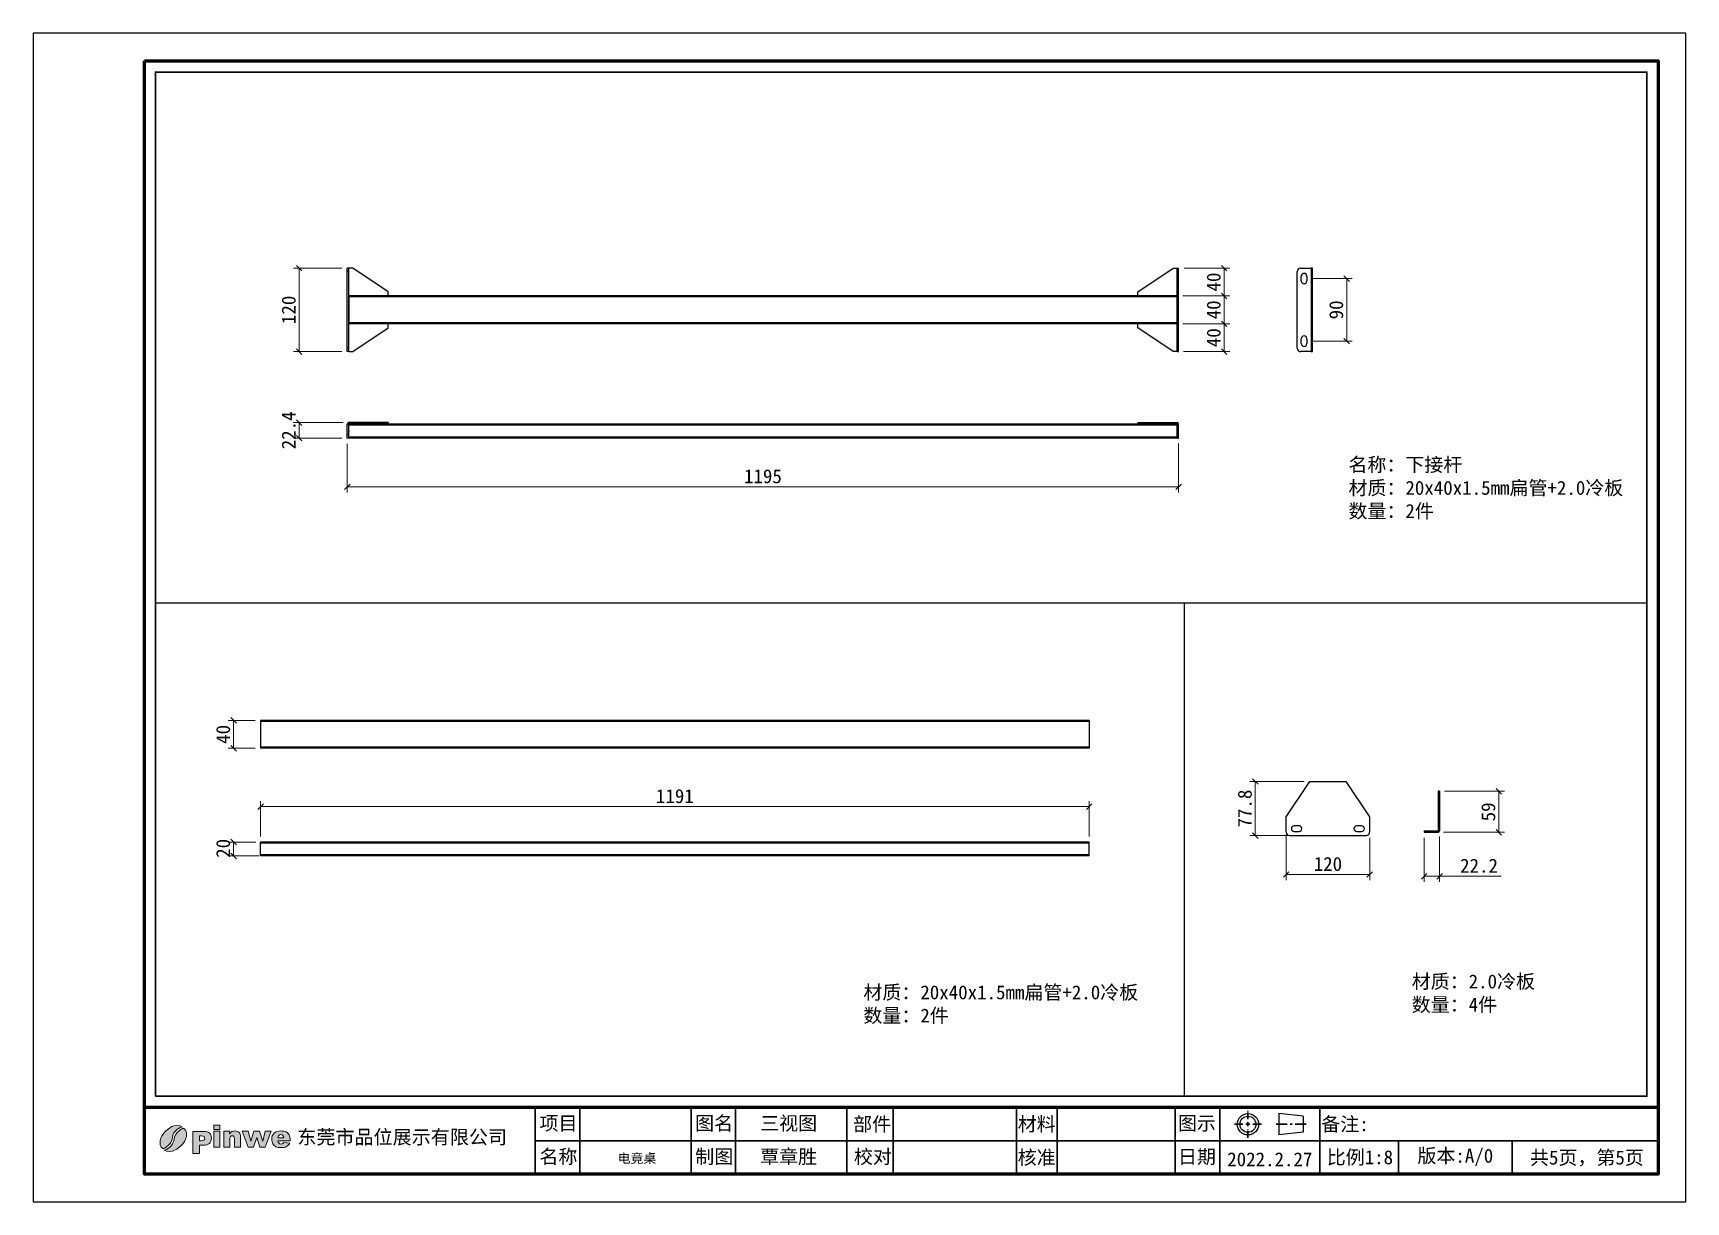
# Model space of a CAD drawing. Header units: inches. Extents: x 21728 to 86065, y -20660 to 1996.
# Drawn here: x 83689 to 86065, y -19610 to -17930 of the extents above; entities that cross this region are included whole.
import ezdxf

# ---------------------------------------------------------------- set-up
doc = ezdxf.new("R2010")
doc.units = ezdxf.units.IN
doc.header["$MEASUREMENT"] = 0
doc.linetypes.add('CENTER2', pattern=[28.575, 19.05, -3.175, 3.175, -3.175])
doc.layers.add('_U+56FE_U+5C42 1', color=7, linetype='Continuous')
doc.layers.add('图框', color=5, linetype='Continuous', lineweight=60)
doc.layers.add('轮廓线', color=7, linetype='Continuous', lineweight=30)
doc.styles.add('ee', font='simfang.ttf')
doc.styles.get("Standard").update_dxf_attribs({"font": 'arial.ttf'})
doc.styles.add('宋体', font='')
doc.styles.add('样式 1', font='')
doc.styles.get('宋体').set_extended_font_data('SimSun')
doc.styles.get('样式 1').set_extended_font_data('SimSun')
doc.dimstyles.new('1-8', dxfattribs={"dimscale": 8, "dimtxt": 2.5, "dimasz": 1, "dimexe": 1, "dimexo": 1, "dimtad": 1, "dimdec": 1, "dimdsep": 46, "dimtxsty": '宋体', "dimblk": 'OBLIQUE', "dimcen": 2.5, "dimclrd": 3, "dimclre": 3, "dimclrt": 256, "dimadec": 0, "dimazin": 0, "dimtfac": 1, "dimtdec": 1, "dimtmove": 1, "dimatfit": 3, "dimfxl": 0, "dimlwd": 9, "dimlwe": 9, "dimarcsym": 0})

msp = doc.modelspace()

# ---------------------------------------------------------------- texts
at = {"color": 7, "lineweight": 15, "char_height": 20, "attachment_point": 4, "style": 'ee'}
for s, insert, width in [('\\P名称：{\\fSimSun|b1|i0|c134|p2;\\C256;下接杆\\P}材质：20x40x1.5mm扁管+2.0冷板\\P数量：2件', (85580.1, -18568.43), 533.1676), ('\\P材质：2.0冷板\\P数量：4件', (85671.06, -19294.57), 418.1733), ('\\P材质：20x40x1.5mm扁管+2.0冷板\\P数量：2件', (84882.81, -19310.21), 533.1676)]:
    msp.add_mtext(s, dxfattribs=dict(at, insert=insert, width=width))
at = {"insert": (84069.13, -19507.02, 2.58), "char_height": 20.0908, "width": 1329.106, "attachment_point": 1}
msp.add_mtext('{\\fSimSun|b0|i0|c134|p2;东莞市品位展示有限公司}', dxfattribs=at)
at = {"layer": '轮廓线', "attachment_point": 5, "style": '样式 1'}
for s, insert, char_height, width in [('{\\fSimSun|b1|i0|c134|p2;项目}', (84444.47, -19498.34), 20, 149.7729), ('{\\fSimSun|b1|i0|c134|p2;图名}', (84668.22, -19498.34), 20, 149.7729), ('{\\fSimSun|b1|i0|c134|p2;三视图}', (84775.41, -19498.34), 20, 149.7729), ('{\\fSimSun|b1|i0|c134|p2;部件}', (84895.37, -19499.54), 20, 149.7729), ('{\\fSimSun|b1|i0|c134|p2;材料}', (85131.96, -19499.47), 20, 149.7729), ('{\\fSimSun|b1|i0|c134|p2;图示}', (85362.29, -19498.34), 20, 149.7729), ('{\\fSimSun|b1|i0|c134|p2;备注:}', (85575.12, -19499.61), 20, 149.7729), ('{\\fSimSun|b1|i0|c134|p2;名称}', (84444.42, -19546.34), 20, 149.7729), ('{\\fSimSun|b1|i0|c134|p2;电竟桌}', (84557.32, -19548.31), 13.6, 176.9097), ('{\\fSimSun|b1|i0|c134|p2;制图}', (84668.42, -19546.34), 20, 149.7729), ('{\\fSimSun|b1|i0|c134|p2;覃章胜}', (84775.41, -19546.34), 20, 149.7729), ('{\\fSimSun|b1|i0|c134|p2;校对}', (84896.52, -19546.34), 20, 149.7729), ('{\\fSimSun|b1|i0|c134|p2;核准}', (85131.96, -19547.47), 20, 149.7729), ('{\\fSimSun|b1|i0|c134|p2;日期}', (85362.29, -19546.34), 20, 149.7729), ('{\\fSimSun|b1|i0|c134|p2;2022.2.27}', (85467.07, -19549.24), 20, 144), ('{\\fSimSun|b1|i0|c134|p2;比例1:8}', (85596.57, -19547.24), 20, 135.4819), ('{\\fSimSun|b1|i0|c134|p2;版本:A/0}', (85733.74, -19546.34), 20, 163.7382), ('{\\fSimSun|b1|i0|c134|p2;共5页，第5页}', (85922.89, -19548), 20, 230.0387)]:
    msp.add_mtext(s, dxfattribs=dict(at, insert=insert, char_height=char_height, width=width))

# ---------------------------------------------------------------- blocks, each defined once
blk = doc.blocks.new('_Oblique')
at = {"color": 0, "linetype": 'ByBlock', "lineweight": -2}
blk.add_line((-0.5, -0.5), (0.5, 0.5), dxfattribs=at)
blk = doc.blocks.new('*D367')
at = {"color": 3, "lineweight": 9, "transparency": 16777216}
for p, q in [((84135.1, -18490.2), (84063.8, -18490.2)), ((84071.8, -18512.6), (84071.8, -18490.2)), ((84132.9, -18512.6), (84063.8, -18512.6))]:
    blk.add_line(p, q, dxfattribs=at)
at = {"layer": 'Defpoints', "color": 0, "transparency": 16777216}
for p in [(84071.8, -18490.2), (84143.1, -18490.2), (84140.9, -18512.6)]:
    blk.add_point(p, dxfattribs=at)
at = {"color": 3, "lineweight": 9, "transparency": 16777216, "xscale": 8, "yscale": 8, "zscale": 8}
for p, rotation in [((84071.8, -18490.2), 90), ((84071.8, -18512.6), 270)]:
    blk.add_blockref('_Oblique', p, dxfattribs=dict(at, rotation=rotation))
at = {"transparency": 16777216, "insert": (84056.8, -18501.4), "char_height": 20, "attachment_point": 5, "rotation": 90, "style": '宋体'}
blk.add_mtext('22.4', dxfattribs=at)
blk = doc.blocks.new('*D368')
at = {"color": 3, "lineweight": 9, "transparency": 16777216}
for p, q in [((84132.9, -18268.2), (84063.8, -18268.2)), ((84071.8, -18388.2), (84071.8, -18268.2)), ((84132.9, -18388.2), (84063.8, -18388.2))]:
    blk.add_line(p, q, dxfattribs=at)
at = {"layer": 'Defpoints', "color": 0, "transparency": 16777216}
for p in [(84071.8, -18268.2), (84140.9, -18268.2), (84140.9, -18388.2)]:
    blk.add_point(p, dxfattribs=at)
at = {"color": 3, "lineweight": 9, "transparency": 16777216, "xscale": 8, "yscale": 8, "zscale": 8}
for p, rotation in [((84071.8, -18268.2), 90), ((84071.8, -18388.2), 270)]:
    blk.add_blockref('_Oblique', p, dxfattribs=dict(at, rotation=rotation))
at = {"transparency": 16777216, "insert": (84056.8, -18328.2), "char_height": 20, "attachment_point": 5, "rotation": 90, "style": '宋体'}
blk.add_mtext('120', dxfattribs=at)
blk = doc.blocks.new('*D374')
at = {"color": 3, "lineweight": 9, "transparency": 16777216}
for p, q in [((85343.9, -18268.2), (85409.4, -18268.2)), ((85401.4, -18268.2), (85401.4, -18308.2)), ((85341.9, -18308.2), (85409.4, -18308.2))]:
    blk.add_line(p, q, dxfattribs=at)
at = {"layer": 'Defpoints', "color": 0, "transparency": 16777216}
for p in [(85335.9, -18268.2), (85333.9, -18308.2), (85401.4, -18308.2)]:
    blk.add_point(p, dxfattribs=at)
at = {"color": 3, "lineweight": 9, "transparency": 16777216, "xscale": 8, "yscale": 8, "zscale": 8}
for p, rotation in [((85401.4, -18268.2), 90), ((85401.4, -18308.2), 270)]:
    blk.add_blockref('_Oblique', p, dxfattribs=dict(at, rotation=rotation))
at = {"transparency": 16777216, "insert": (85386.4, -18288.2), "char_height": 20, "attachment_point": 5, "rotation": 90, "style": '宋体'}
blk.add_mtext('40', dxfattribs=at)
blk = doc.blocks.new('*D375')
at = {"color": 3, "lineweight": 9, "transparency": 16777216}
for p, q in [((85341.9, -18308.2), (85409.4, -18308.2)), ((85401.4, -18308.2), (85401.4, -18348.2)), ((85341.9, -18348.2), (85409.4, -18348.2))]:
    blk.add_line(p, q, dxfattribs=at)
at = {"layer": 'Defpoints', "color": 0, "transparency": 16777216}
for p in [(85333.9, -18308.2), (85333.9, -18348.2), (85401.4, -18348.2)]:
    blk.add_point(p, dxfattribs=at)
at = {"color": 3, "lineweight": 9, "transparency": 16777216, "xscale": 8, "yscale": 8, "zscale": 8}
for p, rotation in [((85401.4, -18308.2), 90), ((85401.4, -18348.2), 270)]:
    blk.add_blockref('_Oblique', p, dxfattribs=dict(at, rotation=rotation))
at = {"transparency": 16777216, "insert": (85386.4, -18328.2), "char_height": 20, "attachment_point": 5, "rotation": 90, "style": '宋体'}
blk.add_mtext('40', dxfattribs=at)
blk = doc.blocks.new('*D376')
at = {"color": 3, "lineweight": 9, "transparency": 16777216}
for p, q in [((85341.9, -18348.2), (85409.4, -18348.2)), ((85401.4, -18348.2), (85401.4, -18388.2)), ((85342.9, -18388.2), (85409.4, -18388.2))]:
    blk.add_line(p, q, dxfattribs=at)
at = {"layer": 'Defpoints', "color": 0, "transparency": 16777216}
for p in [(85333.9, -18348.2), (85334.9, -18388.2), (85401.4, -18388.2)]:
    blk.add_point(p, dxfattribs=at)
at = {"color": 3, "lineweight": 9, "transparency": 16777216, "xscale": 8, "yscale": 8, "zscale": 8}
for p, rotation in [((85401.4, -18348.2), 90), ((85401.4, -18388.2), 270)]:
    blk.add_blockref('_Oblique', p, dxfattribs=dict(at, rotation=rotation))
at = {"transparency": 16777216, "insert": (85386.4, -18368.2), "char_height": 20, "attachment_point": 5, "rotation": 90, "style": '宋体'}
blk.add_mtext('40', dxfattribs=at)
blk = doc.blocks.new('*D377')
at = {"color": 3, "lineweight": 9, "transparency": 16777216}
for p, q in [((85528.3, -18283.2), (85585.6, -18283.2)), ((85577.6, -18373.2), (85577.6, -18283.2)), ((85528.3, -18373.2), (85585.6, -18373.2))]:
    blk.add_line(p, q, dxfattribs=at)
at = {"layer": 'Defpoints', "color": 0, "transparency": 16777216}
for p in [(85520.3, -18283.2), (85577.6, -18283.2), (85520.3, -18373.2)]:
    blk.add_point(p, dxfattribs=at)
at = {"color": 3, "lineweight": 9, "transparency": 16777216, "xscale": 8, "yscale": 8, "zscale": 8}
for p, rotation in [((85577.6, -18283.2), 90), ((85577.6, -18373.2), 270)]:
    blk.add_blockref('_Oblique', p, dxfattribs=dict(at, rotation=rotation))
at = {"transparency": 16777216, "insert": (85562.6, -18328.2), "char_height": 20, "attachment_point": 5, "rotation": 90, "style": '宋体'}
blk.add_mtext('90', dxfattribs=at)
blk = doc.blocks.new('*D311')
at = {"color": 3, "lineweight": 9, "transparency": 16777216}
for p, q in [((84009.3, -19093.1), (83969.6, -19093.1)), ((83977.6, -19113.1), (83977.6, -19093.1)), ((84013.6, -19113.1), (83969.6, -19113.1))]:
    blk.add_line(p, q, dxfattribs=at)
at = {"layer": 'Defpoints', "color": 0, "transparency": 16777216}
for p in [(83977.6, -19093.1), (84017.3, -19093.1), (84021.6, -19113.1)]:
    blk.add_point(p, dxfattribs=at)
at = {"color": 3, "lineweight": 9, "transparency": 16777216, "xscale": 8, "yscale": 8, "zscale": 8}
for p, rotation in [((83977.6, -19093.1), 90), ((83977.6, -19113.1), 270)]:
    blk.add_blockref('_Oblique', p, dxfattribs=dict(at, rotation=rotation))
at = {"transparency": 16777216, "insert": (83962.6, -19102.1), "char_height": 20, "attachment_point": 5, "rotation": 90, "style": '宋体'}
blk.add_mtext('20', dxfattribs=at)
blk = doc.blocks.new('*D380')
at = {"color": 3, "lineweight": 9, "transparency": 16777216}
for p, q in [((84008.3, -18918.3), (83969.6, -18918.3)), ((83977.6, -18958.3), (83977.6, -18918.3)), ((84008.3, -18958.3), (83969.6, -18958.3))]:
    blk.add_line(p, q, dxfattribs=at)
at = {"layer": 'Defpoints', "color": 0, "transparency": 16777216}
for p in [(83977.6, -18918.3), (84016.3, -18918.3), (84016.3, -18958.3)]:
    blk.add_point(p, dxfattribs=at)
at = {"color": 3, "lineweight": 9, "transparency": 16777216, "xscale": 8, "yscale": 8, "zscale": 8}
for p, rotation in [((83977.6, -18918.3), 90), ((83977.6, -18958.3), 270)]:
    blk.add_blockref('_Oblique', p, dxfattribs=dict(at, rotation=rotation))
at = {"transparency": 16777216, "insert": (83962.6, -18938.3), "char_height": 20, "attachment_point": 5, "rotation": 90, "style": '宋体'}
blk.add_mtext('40', dxfattribs=at)
blk = doc.blocks.new('*D381')
at = {"color": 3, "lineweight": 9, "transparency": 16777216}
for p, q in [((84016.3, -19085.1), (84016.3, -19034.2)), ((84016.3, -19042.2), (85207.3, -19042.2)), ((85207.3, -19085.1), (85207.3, -19034.2))]:
    blk.add_line(p, q, dxfattribs=at)
at = {"layer": 'Defpoints', "color": 0, "transparency": 16777216}
for p in [(85207.3, -19042.2), (84016.3, -19093.1), (85207.3, -19093.1)]:
    blk.add_point(p, dxfattribs=at)
at = {"color": 3, "lineweight": 9, "transparency": 16777216, "xscale": 8, "yscale": 8, "zscale": 8, "rotation": 180}
blk.add_blockref('_Oblique', (84016.3, -19042.2), dxfattribs=at)
at = {"color": 3, "lineweight": 9, "transparency": 16777216, "xscale": 8, "yscale": 8, "zscale": 8}
blk.add_blockref('_Oblique', (85207.3, -19042.2), dxfattribs=at)
at = {"transparency": 16777216, "insert": (84611.8, -19027.2), "char_height": 20, "attachment_point": 5, "style": '宋体'}
blk.add_mtext('1191', dxfattribs=at)
blk = doc.blocks.new('*D382')
at = {"color": 3, "lineweight": 9, "transparency": 16777216}
for p, q in [((84140.9, -18520.6), (84140.9, -18590.5)), ((85335.9, -18520.4), (85335.9, -18590.5)), ((84140.9, -18582.5), (85335.9, -18582.5))]:
    blk.add_line(p, q, dxfattribs=at)
at = {"layer": 'Defpoints', "color": 0, "transparency": 16777216}
for p in [(84140.9, -18512.6), (85335.9, -18512.4), (85335.9, -18582.5)]:
    blk.add_point(p, dxfattribs=at)
at = {"color": 3, "lineweight": 9, "transparency": 16777216, "xscale": 8, "yscale": 8, "zscale": 8, "rotation": 180}
blk.add_blockref('_Oblique', (84140.9, -18582.5), dxfattribs=at)
at = {"color": 3, "lineweight": 9, "transparency": 16777216, "xscale": 8, "yscale": 8, "zscale": 8}
blk.add_blockref('_Oblique', (85335.9, -18582.5), dxfattribs=at)
at = {"transparency": 16777216, "insert": (84738.4, -18567.5), "char_height": 20, "attachment_point": 5, "style": '宋体'}
blk.add_mtext('1195', dxfattribs=at)
blk = doc.blocks.new('*D378')
at = {"color": 3, "lineweight": 9, "transparency": 16777216}
for p, q in [((85490.6, -19082.8), (85490.6, -19147.7)), ((85610.6, -19086.8), (85610.6, -19147.7)), ((85490.6, -19139.7), (85610.6, -19139.7))]:
    blk.add_line(p, q, dxfattribs=at)
at = {"layer": 'Defpoints', "color": 0, "transparency": 16777216}
for p in [(85490.6, -19074.8), (85610.6, -19078.8), (85610.6, -19139.7)]:
    blk.add_point(p, dxfattribs=at)
at = {"color": 3, "lineweight": 9, "transparency": 16777216, "xscale": 8, "yscale": 8, "zscale": 8, "rotation": 180}
blk.add_blockref('_Oblique', (85490.6, -19139.7), dxfattribs=at)
at = {"color": 3, "lineweight": 9, "transparency": 16777216, "xscale": 8, "yscale": 8, "zscale": 8}
blk.add_blockref('_Oblique', (85610.6, -19139.7), dxfattribs=at)
at = {"transparency": 16777216, "insert": (85550.6, -19124.7), "char_height": 20, "attachment_point": 5, "style": '宋体'}
blk.add_mtext('120', dxfattribs=at)
blk = doc.blocks.new('*D379')
at = {"color": 3, "lineweight": 9, "transparency": 16777216}
for p, q in [((85516.6, -19006), (85438.2, -19006)), ((85446.2, -19083.8), (85446.2, -19006)), ((85492.6, -19083.8), (85438.2, -19083.8))]:
    blk.add_line(p, q, dxfattribs=at)
at = {"layer": 'Defpoints', "color": 0, "transparency": 16777216}
for p in [(85446.2, -19006), (85524.6, -19006), (85500.6, -19083.8)]:
    blk.add_point(p, dxfattribs=at)
at = {"color": 3, "lineweight": 9, "transparency": 16777216, "xscale": 8, "yscale": 8, "zscale": 8}
for p, rotation in [((85446.2, -19006), 90), ((85446.2, -19083.8), 270)]:
    blk.add_blockref('_Oblique', p, dxfattribs=dict(at, rotation=rotation))
at = {"transparency": 16777216, "insert": (85431.2, -19044.9), "char_height": 20, "attachment_point": 5, "rotation": 90, "style": '宋体'}
blk.add_mtext('77.8', dxfattribs=at)
blk = doc.blocks.new('*D383')
at = {"color": 3, "lineweight": 9, "transparency": 16777216}
for p, q in [((85718.1, -19020.1), (85804.2, -19020.1)), ((85796.2, -19079.1), (85796.2, -19020.1)), ((85716.9, -19079.1), (85804.2, -19079.1))]:
    blk.add_line(p, q, dxfattribs=at)
at = {"layer": 'Defpoints', "color": 0, "transparency": 16777216}
for p in [(85710.1, -19020.1), (85796.2, -19020.1), (85708.9, -19079.1)]:
    blk.add_point(p, dxfattribs=at)
at = {"color": 3, "lineweight": 9, "transparency": 16777216, "xscale": 8, "yscale": 8, "zscale": 8}
for p, rotation in [((85796.2, -19020.1), 90), ((85796.2, -19079.1), 270)]:
    blk.add_blockref('_Oblique', p, dxfattribs=dict(at, rotation=rotation))
at = {"transparency": 16777216, "insert": (85781.2, -19049.7), "char_height": 20, "attachment_point": 5, "rotation": 90, "style": '宋体'}
blk.add_mtext('59', dxfattribs=at)
blk = doc.blocks.new('*D384')
at = {"color": 3, "lineweight": 9, "transparency": 16777216}
for p, q in [((85688.9, -19087.1), (85688.9, -19150.2)), ((85711.1, -19084.9), (85711.1, -19150.2)), ((85711.1, -19142.2), (85688.9, -19142.2)), ((85799.8, -19142.2), (85711.1, -19142.2))]:
    blk.add_line(p, q, dxfattribs=at)
at = {"layer": 'Defpoints', "color": 0, "transparency": 16777216}
for p in [(85688.9, -19079.1), (85711.1, -19076.9), (85688.9, -19142.2)]:
    blk.add_point(p, dxfattribs=at)
at = {"color": 3, "lineweight": 9, "transparency": 16777216, "xscale": 8, "yscale": 8, "zscale": 8, "rotation": 180}
blk.add_blockref('_Oblique', (85688.9, -19142.2), dxfattribs=at)
at = {"color": 3, "lineweight": 9, "transparency": 16777216, "xscale": 8, "yscale": 8, "zscale": 8}
blk.add_blockref('_Oblique', (85711.1, -19142.2), dxfattribs=at)
at = {"transparency": 16777216, "insert": (85767.8, -19127.2), "char_height": 20, "attachment_point": 5, "style": '宋体'}
blk.add_mtext('22.2', dxfattribs=at)

# ---------------------------------------------------------------- dimensions: what is measured, and where the dimension line sits
at = {"color": 1}
for base, p1, p2, picture, middle in [((84071.77, -18268.18), (84140.94, -18388.18), (84140.94, -18268.18), '*D368', (84056.77, -18328.18)), ((85401.43, -18308.18), (85335.94, -18268.18), (85333.94, -18308.18), '*D374', (85386.43, -18288.18)), ((85577.61, -18283.18), (85520.28, -18373.18), (85520.28, -18283.18), '*D377', (85562.61, -18328.18)), ((85401.43, -18348.18), (85333.94, -18308.18), (85333.94, -18348.18), '*D375', (85386.43, -18328.18)), ((85401.43, -18388.18), (85333.94, -18348.18), (85334.94, -18388.18), '*D376', (85386.43, -18368.18)), ((83977.57, -18918.34), (84016.34, -18958.34), (84016.34, -18918.34), '*D380', (83962.57, -18938.34)), ((85446.24, -19006), (85500.57, -19083.81), (85524.56, -19006), '*D379', (85431.24, -19044.91))]:
    dim = msp.add_linear_dim(base=base, p1=p1, p2=p2, angle=90, dimstyle='1-8', dxfattribs=at)
    dim.commit()
    dim.dimension.update_dxf_attribs({"geometry": picture, "text_midpoint": middle})
for base, p1, p2, picture, middle in [((84071.77, -18490.2), (84140.94, -18512.64), (84143.14, -18490.2), '*D367', (84071.77, -18501.42)), ((85796.18, -19020.07), (85708.92, -19079.08), (85710.12, -19020.07), '*D383', (85796.18, -19049.73)), ((83977.57, -19093.06), (84021.6, -19113.06), (84017.29, -19093.06), '*D311', (83977.57, -19102.08))]:
    dim = msp.add_linear_dim(base=base, p1=p1, p2=p2, angle=90, dimstyle='1-8', dxfattribs=at)
    dim.commit()
    dim.dimension.update_dxf_attribs({"geometry": picture, "text_midpoint": middle, "dimtype": 160})
for base, p1, p2, picture, middle in [((85335.94, -18582.48), (84140.94, -18512.64), (85335.94, -18512.4), '*D382', (84738.44, -18567.48)), ((85207.34, -19042.25), (84016.34, -19093.06), (85207.34, -19093.06), '*D381', (84611.84, -19027.25)), ((85610.56, -19139.72), (85490.56, -19074.77), (85610.56, -19078.81), '*D378', (85550.56, -19124.72))]:
    dim = msp.add_linear_dim(base=base, p1=p1, p2=p2, dimstyle='1-8', dxfattribs=at)
    dim.commit()
    dim.dimension.update_dxf_attribs({"geometry": picture, "text_midpoint": middle})
dim = msp.add_linear_dim(base=(85688.92, -19142.22), p1=(85711.12, -19076.88), p2=(85688.92, -19079.08), dimstyle='1-8', dxfattribs=at)
dim.commit()
dim.dimension.update_dxf_attribs({"geometry": '*D384', "text_midpoint": (85767.78, -19148.1), "dimtype": 160})

# ---------------------------------------------------------------- hatches: boundary and pattern name
h = msp.add_hatch(color=256)
h.dxf.hatch_style = 1
edge = h.paths.add_edge_path()
edge.add_spline(control_points=[(84058.78, -19522.47), (84058.78, -19522.47), (84041.21, -19522.47), (84041.21, -19522.47), (84041.37, -19523.87), (84041.74, -19524.92), (84042.35, -19525.61), (84043.2, -19526.6), (84044.3, -19527.09), (84045.67, -19527.09), (84046.54, -19527.09), (84047.36, -19526.88), (84048.13, -19526.45), (84048.6, -19526.18), (84049.12, -19525.71), (84049.66, -19525.02), (84049.66, -19525.02), (84058.29, -19525.82), (84058.29, -19525.82), (84056.97, -19528.11), (84055.38, -19529.76), (84053.52, -19530.75), (84051.65, -19531.75), (84048.97, -19532.25), (84045.49, -19532.25), (84042.45, -19532.25), (84040.08, -19531.82), (84038.34, -19530.96), (84036.6, -19530.11), (84035.17, -19528.75), (84034.02, -19526.89), (84032.88, -19525.03), (84032.31, -19522.84), (84032.31, -19520.33), (84032.31, -19516.76), (84033.46, -19513.86), (84035.75, -19511.65), (84038.03, -19509.44), (84041.19, -19508.33), (84045.22, -19508.33), (84048.49, -19508.33), (84051.07, -19508.83), (84052.96, -19509.82), (84054.86, -19510.81), (84056.3, -19512.24), (84057.3, -19514.13), (84058.29, -19516.01), (84058.78, -19518.46), (84058.78, -19521.48), (84058.78, -19521.48), (84058.78, -19522.47), (84058.78, -19522.47)], knot_values=[0, 0, 0, 0, 1, 1, 1, 2, 2, 2, 3, 3, 3, 4, 4, 4, 5, 5, 5, 6, 6, 6, 7, 7, 7, 8, 8, 8, 9, 9, 9, 10, 10, 10, 11, 11, 11, 12, 12, 12, 13, 13, 13, 14, 14, 14, 15, 15, 15, 16, 16, 16, 17, 17, 17, 17], degree=3, periodic=0)
edge = h.paths.add_edge_path(flags=16)
edge.add_spline(control_points=[(84049.88, -19518.28), (84049.71, -19516.58), (84049.25, -19515.36), (84048.51, -19514.63), (84047.77, -19513.9), (84046.8, -19513.53), (84045.59, -19513.53), (84044.19, -19513.53), (84043.08, -19514.09), (84042.24, -19515.19), (84041.71, -19515.88), (84041.38, -19516.91), (84041.23, -19518.28), (84041.23, -19518.28), (84049.88, -19518.28), (84049.88, -19518.28)], knot_values=[0, 0, 0, 0, 1, 1, 1, 2, 2, 2, 3, 3, 3, 4, 4, 4, 5, 5, 5, 5], degree=3, periodic=0)
h.paths.add_polyline_path([(83989.93, -19508.86), (83998.4, -19508.86), (84002.07, -19523.21), (84006.74, -19508.86), (84014.58, -19508.86), (84019.41, -19523.23), (84023.1, -19508.86), (84031.51, -19508.86), (84023.1, -19531.72), (84015.32, -19531.72), (84010.7, -19517.96), (84006.23, -19531.72), (83998.41, -19531.72)])
edge = h.paths.add_edge_path()
edge.add_spline(control_points=[(83963.27, -19508.86), (83963.27, -19508.86), (83971.43, -19508.86), (83971.43, -19508.86), (83971.43, -19508.86), (83971.43, -19512.58), (83971.43, -19512.58), (83972.65, -19511.05), (83973.87, -19509.97), (83975.12, -19509.32), (83976.37, -19508.66), (83977.88, -19508.33), (83979.67, -19508.33), (83982.09, -19508.33), (83983.98, -19509.05), (83985.35, -19510.5), (83986.72, -19511.94), (83987.4, -19514.17), (83987.4, -19517.18), (83987.4, -19517.18), (83987.4, -19531.72), (83987.4, -19531.72), (83987.4, -19531.72), (83978.59, -19531.72), (83978.59, -19531.72), (83978.59, -19531.72), (83978.59, -19519.14), (83978.59, -19519.14), (83978.59, -19517.7), (83978.33, -19516.69), (83977.8, -19516.1), (83977.27, -19515.5), (83976.53, -19515.2), (83975.58, -19515.2), (83974.53, -19515.2), (83973.67, -19515.61), (83973.01, -19516.41), (83972.36, -19517.21), (83972.03, -19518.65), (83972.03, -19520.74), (83972.03, -19520.74), (83972.03, -19531.72), (83972.03, -19531.72), (83972.03, -19531.72), (83963.27, -19531.72), (83963.27, -19531.72), (83963.27, -19531.72), (83963.27, -19508.86), (83963.27, -19508.86)], knot_values=[0, 0, 0, 0, 1, 1, 1, 2, 2, 2, 3, 3, 3, 4, 4, 4, 5, 5, 5, 6, 6, 6, 7, 7, 7, 8, 8, 8, 9, 9, 9, 10, 10, 10, 11, 11, 11, 12, 12, 12, 13, 13, 13, 14, 14, 14, 15, 15, 15, 16, 16, 16, 16], degree=3, periodic=0)
h.paths.add_polyline_path([(83949.06, -19500.18), (83957.83, -19500.18), (83957.83, -19506.13), (83949.06, -19506.13)])
h.paths.add_polyline_path([(83949.06, -19508.86), (83957.83, -19508.86), (83957.83, -19531.72), (83949.06, -19531.72)])
edge = h.paths.add_edge_path()
edge.add_spline(control_points=[(83918.79, -19509.02), (83918.79, -19509.02), (83934.99, -19509.02), (83934.99, -19509.02), (83938.52, -19509.02), (83941.17, -19509.85), (83942.93, -19511.53), (83944.68, -19513.22), (83945.56, -19515.61), (83945.56, -19518.71), (83945.56, -19521.9), (83944.6, -19524.39), (83942.69, -19526.18), (83940.77, -19527.98), (83937.84, -19528.88), (83933.91, -19528.88), (83933.91, -19528.88), (83928.56, -19528.88), (83928.56, -19528.88), (83928.56, -19528.88), (83928.56, -19540.55), (83928.56, -19540.55), (83928.56, -19540.55), (83918.79, -19540.55), (83918.79, -19540.55), (83918.79, -19540.55), (83918.79, -19509.02), (83918.79, -19509.02)], knot_values=[0, 0, 0, 0, 1, 1, 1, 2, 2, 2, 3, 3, 3, 4, 4, 4, 5, 5, 5, 6, 6, 6, 7, 7, 7, 8, 8, 8, 9, 9, 9, 9], degree=3, periodic=0)
edge = h.paths.add_edge_path(flags=16)
edge.add_spline(control_points=[(83928.56, -19522.49), (83928.56, -19522.49), (83930.96, -19522.49), (83930.96, -19522.49), (83932.86, -19522.49), (83934.19, -19522.16), (83934.95, -19521.51), (83935.71, -19520.86), (83936.1, -19520.02), (83936.1, -19519), (83936.1, -19518.01), (83935.77, -19517.17), (83935.1, -19516.48), (83934.44, -19515.79), (83933.19, -19515.45), (83931.35, -19515.45), (83931.35, -19515.45), (83928.56, -19515.45), (83928.56, -19515.45), (83928.56, -19515.45), (83928.56, -19522.49), (83928.56, -19522.49)], knot_values=[0, 0, 0, 0, 1, 1, 1, 2, 2, 2, 3, 3, 3, 4, 4, 4, 5, 5, 5, 6, 6, 6, 7, 7, 7, 7], degree=3, periodic=0)
edge = h.paths.add_edge_path()
edge.add_spline(control_points=[(83878, -19535.81), (83878, -19535.81), (83882.35, -19539.55), (83889.82, -19537.31), (83897.29, -19535.07), (83907.63, -19526.06), (83909.74, -19516.28), (83911.84, -19506.5), (83904.83, -19504.36), (83904.83, -19504.36), (83904.83, -19504.36), (83892.6, -19510.07), (83891.99, -19520.32), (83891.38, -19530.58), (83879.9, -19535.68), (83878, -19535.81)], knot_values=[0, 0, 0, 0, 1, 1, 1, 2, 2, 2, 3, 3, 3, 4, 4, 4, 5, 5, 5, 5], degree=3, periodic=0)
edge = h.paths.add_edge_path()
edge.add_spline(control_points=[(83903.61, -19502.49), (83903.61, -19502.49), (83899.26, -19498.76), (83891.79, -19501), (83884.32, -19503.24), (83873.98, -19512.24), (83871.87, -19522.03), (83869.77, -19531.81), (83876.78, -19533.95), (83876.78, -19533.95), (83876.78, -19533.95), (83889.01, -19528.24), (83889.62, -19517.98), (83890.23, -19507.73), (83901.71, -19502.63), (83903.61, -19502.49)], knot_values=[0, 0, 0, 0, 1, 1, 1, 2, 2, 2, 3, 3, 3, 4, 4, 4, 5, 5, 5, 5], degree=3, periodic=0)

# ---------------------------------------------------------------- linework, layer by layer
at = {"color": 7, "linetype": 'Continuous', "lineweight": 25}
for p, q in [((84142.94, -18268.18), (84140.94, -18268.18)), ((84140.94, -18273.18), (84140.94, -18268.18)), ((84142.94, -18273.18), (84142.94, -18268.18)), ((84143.14, -18268.18), (84142.94, -18268.18)), ((84148.94, -18268.18), (84143.14, -18268.18)), ((84143.14, -18308.18), (84143.14, -18268.18)), ((84199.65, -18302.18), (84148.94, -18268.18)), ((85277.23, -18302.18), (85327.94, -18268.18)), ((85327.94, -18268.18), (85333.74, -18268.18)), ((85333.74, -18268.18), (85333.94, -18268.18)), ((85333.74, -18308.18), (85333.74, -18268.18)), ((85333.94, -18268.18), (85335.94, -18268.18)), ((85333.94, -18273.18), (85333.94, -18268.18)), ((85335.94, -18273.18), (85335.94, -18268.18)), ((85511.28, -18268.18), (85526.28, -18268.18)), ((85526.28, -18268.18), (85526.28, -18388.18)), ((85528.48, -18268.18), (85526.28, -18268.18)), ((85528.48, -18388.18), (85528.48, -18268.18)), ((84142.94, -18273.18), (84140.94, -18273.18)), ((84140.94, -18383.18), (84140.94, -18273.18)), ((84142.94, -18383.18), (84142.94, -18273.18)), ((85333.94, -18273.18), (85335.94, -18273.18)), ((85333.94, -18383.18), (85333.94, -18273.18)), ((85335.94, -18383.18), (85335.94, -18273.18)), ((85506.28, -18383.18), (85506.28, -18273.18)), ((85512.28, -18286.68), (85512.28, -18279.68)), ((85520.28, -18279.68), (85520.28, -18286.68)), ((85333.94, -18308.18), (84142.94, -18308.18)), ((85333.94, -18309.58), (84142.94, -18309.58)), ((84142.94, -18309.58), (84142.94, -18346.78)), ((84199.65, -18308.18), (84199.65, -18302.18)), ((85277.23, -18308.18), (85277.23, -18302.18)), ((85333.94, -18309.58), (85333.94, -18346.78)), ((85333.94, -18346.78), (84142.94, -18346.78)), ((85333.94, -18348.18), (84142.94, -18348.18)), ((84143.14, -18388.18), (84143.14, -18348.18)), ((84148.94, -18388.18), (84199.65, -18354.18)), ((84199.65, -18354.18), (84199.65, -18348.18)), ((85277.23, -18354.18), (85277.23, -18348.18)), ((85327.94, -18388.18), (85277.23, -18354.18)), ((85333.74, -18388.18), (85333.74, -18348.18)), ((84140.94, -18388.18), (84140.94, -18383.18)), ((84142.94, -18383.18), (84140.94, -18383.18)), ((84142.94, -18388.18), (84140.94, -18388.18)), ((84142.94, -18388.18), (84142.94, -18383.18)), ((84142.94, -18388.18), (84143.14, -18388.18)), ((84143.14, -18388.18), (84148.94, -18388.18)), ((85333.74, -18388.18), (85327.94, -18388.18)), ((85333.94, -18388.18), (85333.74, -18388.18)), ((85333.94, -18388.18), (85333.94, -18383.18)), ((85333.94, -18383.18), (85335.94, -18383.18)), ((85333.94, -18388.18), (85335.94, -18388.18)), ((85335.94, -18388.18), (85335.94, -18383.18)), ((85526.28, -18388.18), (85511.28, -18388.18)), ((85512.28, -18376.68), (85512.28, -18369.68)), ((85520.28, -18369.68), (85520.28, -18376.68)), ((85526.28, -18388.18), (85528.48, -18388.18)), ((84140.94, -18507.4), (84140.94, -18492.4)), ((84142.94, -18492.4), (84140.94, -18492.4)), ((84142.94, -18507.4), (84140.94, -18507.4)), ((84140.94, -18512.4), (84140.94, -18507.4)), ((85333.94, -18492.4), (84142.94, -18492.4)), ((84142.94, -18507.4), (84142.94, -18492.4)), ((85333.94, -18493.8), (84142.94, -18493.8)), ((84142.94, -18512.4), (84142.94, -18507.4)), ((84143.14, -18492.2), (84143.14, -18490.2)), ((84148.94, -18490.2), (84143.14, -18490.2)), ((84148.94, -18492.2), (84143.14, -18492.2)), ((84148.94, -18490.2), (84148.94, -18492.2)), ((84199.65, -18490.2), (84148.94, -18490.2)), ((84199.65, -18492.2), (84148.94, -18492.2)), ((84199.65, -18490.2), (84199.65, -18492.2)), ((85277.23, -18490.2), (85277.23, -18492.2)), ((85277.23, -18490.2), (85327.94, -18490.2)), ((85277.23, -18492.2), (85327.94, -18492.2)), ((85327.94, -18490.2), (85327.94, -18492.2)), ((85327.94, -18490.2), (85333.74, -18490.2)), ((85327.94, -18492.2), (85333.74, -18492.2)), ((85333.74, -18492.2), (85333.74, -18490.2)), ((85333.94, -18492.4), (85335.94, -18492.4)), ((85333.94, -18507.4), (85333.94, -18492.4)), ((85333.94, -18507.4), (85335.94, -18507.4)), ((85333.94, -18512.4), (85333.94, -18507.4)), ((85335.94, -18507.4), (85335.94, -18492.4)), ((85335.94, -18512.4), (85335.94, -18507.4)), ((84142.94, -18512.4), (84140.94, -18512.4)), ((85333.94, -18511), (84142.94, -18511)), ((85333.94, -18512.4), (84142.94, -18512.4)), ((85333.94, -18512.4), (85335.94, -18512.4)), ((84016.34, -18918.34), (84016.34, -18958.34)), ((85207.34, -18918.34), (84016.34, -18918.34)), ((85207.34, -18919.74), (84016.34, -18919.74)), ((85207.34, -18918.34), (85207.34, -18958.34)), ((85207.34, -18956.94), (84016.34, -18956.94)), ((85207.34, -18958.34), (84016.34, -18958.34)), ((85490.56, -19057.01), (85524.56, -19006)), ((85524.56, -19006), (85576.56, -19006)), ((85576.56, -19006), (85610.56, -19057.01)), ((85711.12, -19020.07), (85709.12, -19020.07)), ((85709.12, -19020.07), (85709.12, -19071.08)), ((85711.12, -19020.07), (85711.12, -19071.08)), ((85490.56, -19078.81), (85490.56, -19057.01)), ((85509.06, -19069.81), (85502.06, -19069.81)), ((85502.06, -19077.81), (85509.06, -19077.81)), ((85599.06, -19069.81), (85592.06, -19069.81)), ((85592.06, -19077.81), (85599.06, -19077.81)), ((85610.56, -19057.01), (85610.56, -19078.81)), ((85688.92, -19077.08), (85688.92, -19079.08)), ((85688.92, -19077.08), (85693.92, -19077.08)), ((85688.92, -19079.08), (85693.92, -19079.08)), ((85693.92, -19077.08), (85693.92, -19079.08)), ((85693.92, -19077.08), (85708.92, -19077.08)), ((85693.92, -19079.08), (85708.92, -19079.08)), ((85708.92, -19077.08), (85708.92, -19079.08)), ((85709.12, -19071.08), (85709.12, -19076.88)), ((85711.12, -19071.08), (85709.12, -19071.08)), ((85709.12, -19076.88), (85711.12, -19076.88)), ((85711.12, -19071.08), (85711.12, -19076.88)), ((85207.34, -19093.06), (84016.34, -19093.06)), ((84016.34, -19113.06), (84016.34, -19093.06)), ((85207.34, -19094.46), (84016.34, -19094.46)), ((85207.34, -19113.06), (85207.34, -19093.06)), ((85495.56, -19083.81), (85605.56, -19083.81)), ((85207.34, -19111.66), (84016.34, -19111.66)), ((85207.34, -19113.06), (84016.34, -19113.06))]:
    msp.add_line(p, q, dxfattribs=at)
at = {"color": 7, "linetype": 'Continuous'}
for q in [(84142.94, -18501.79), (84143.25, -18502.4)]:
    msp.add_line((84142.94, -18502.4), q, dxfattribs=at)
at = {"color": 1}
for p, q in [((83865.23, -18749.47), (86009.23, -18749.47)), ((85343.73, -18749.47), (85343.73, -19458.34))]:
    msp.add_line(p, q, dxfattribs=at)
at = {"color": 14, "lineweight": 25}
for p, q in [((85480.02, -19483.4), (85480.02, -19514.12)), ((85515.22, -19487.24), (85480.02, -19483.4)), ((85515.22, -19487.24), (85515.22, -19510.28)), ((85515.22, -19510.28), (85480.02, -19514.12))]:
    msp.add_line(p, q, dxfattribs=at)
for radius in [15.36, 11.52]:
    msp.add_circle((85435.57, -19498.76), radius, dxfattribs=at)
at = {"color": 7, "linetype": 'Continuous', "lineweight": 25}
for centre, radius, start, end in [((85511.28, -18273.18), 5, 90, 180), ((85516.28, -18279.68), 4, 90, 180), ((85516.28, -18286.68), 4, 180, 270), ((85516.28, -18279.68), 4, 0, 90), ((85516.28, -18286.68), 4, 270, 0), ((85516.28, -18369.68), 4, 90, 180), ((85516.28, -18369.68), 4, 0, 90), ((85511.28, -18383.18), 5, 180, 270), ((85516.28, -18376.68), 4, 180, 270), ((85516.28, -18376.68), 4, 270, 0), ((84143.14, -18492.4), 2.2, 90, 180), ((84143.14, -18492.4), 0.2, 90, 180), ((85333.74, -18492.4), 2.2, 0, 90), ((85333.74, -18492.4), 0.2, 0, 90), ((85495.56, -19078.81), 5, 180, 270), ((85502.06, -19073.81), 4, 90, 270), ((85509.06, -19073.81), 4, 270, 90), ((85592.06, -19073.81), 4, 90, 270), ((85599.06, -19073.81), 4, 270, 90), ((85605.56, -19078.81), 5, 270, 0), ((85708.92, -19076.88), 2.2, 270, 0), ((85708.92, -19076.88), 0.2, 270, 0)]:
    msp.add_arc(centre, radius, start, end, dxfattribs=at)
at = {"color": 7, "linetype": 'Continuous'}
msp.add_point((84142.94, -18502.4), dxfattribs=at)
at = {"layer": '_U+56FE_U+5C42 1', "lineweight": 0}
for points in [[(83949.06, -19500.18), (83957.83, -19500.18), (83957.83, -19506.13), (83949.06, -19506.13), (83949.06, -19500.18)], [(83949.06, -19508.86), (83957.83, -19508.86), (83957.83, -19531.72), (83949.06, -19531.72), (83949.06, -19508.86)], [(83989.93, -19508.86), (83998.4, -19508.86), (84002.07, -19523.21), (84006.74, -19508.86), (84014.58, -19508.86), (84019.41, -19523.23), (84023.1, -19508.86), (84031.51, -19508.86), (84023.1, -19531.72), (84015.32, -19531.72), (84010.7, -19517.96), (84006.23, -19531.72), (83998.41, -19531.72), (83989.93, -19508.86)]]:
    msp.add_lwpolyline(points, dxfattribs=at)
for points, knots in [([(83903.61, -19502.49), (83903.61, -19502.49), (83899.26, -19498.76), (83891.79, -19501), (83884.32, -19503.24), (83873.98, -19512.24), (83871.87, -19522.03), (83869.77, -19531.81), (83876.78, -19533.95), (83876.78, -19533.95), (83876.78, -19533.95), (83889.01, -19528.24), (83889.62, -19517.98), (83890.23, -19507.73), (83901.71, -19502.63), (83903.61, -19502.49)], [0, 0, 0, 0, 1, 1, 1, 2, 2, 2, 3, 3, 3, 4, 4, 4, 5, 5, 5, 5]), ([(83878, -19535.81), (83878, -19535.81), (83882.35, -19539.55), (83889.82, -19537.31), (83897.29, -19535.07), (83907.63, -19526.06), (83909.74, -19516.28), (83911.84, -19506.5), (83904.83, -19504.36), (83904.83, -19504.36), (83904.83, -19504.36), (83892.6, -19510.07), (83891.99, -19520.32), (83891.38, -19530.58), (83879.9, -19535.68), (83878, -19535.81)], [0, 0, 0, 0, 1, 1, 1, 2, 2, 2, 3, 3, 3, 4, 4, 4, 5, 5, 5, 5]), ([(83918.79, -19509.02), (83918.79, -19509.02), (83934.99, -19509.02), (83934.99, -19509.02), (83938.52, -19509.02), (83941.17, -19509.85), (83942.93, -19511.53), (83944.68, -19513.22), (83945.56, -19515.61), (83945.56, -19518.71), (83945.56, -19521.9), (83944.6, -19524.39), (83942.69, -19526.18), (83940.77, -19527.98), (83937.84, -19528.88), (83933.91, -19528.88), (83933.91, -19528.88), (83928.56, -19528.88), (83928.56, -19528.88), (83928.56, -19528.88), (83928.56, -19540.55), (83928.56, -19540.55), (83928.56, -19540.55), (83918.79, -19540.55), (83918.79, -19540.55), (83918.79, -19540.55), (83918.79, -19509.02), (83918.79, -19509.02)], [0, 0, 0, 0, 1, 1, 1, 2, 2, 2, 3, 3, 3, 4, 4, 4, 5, 5, 5, 6, 6, 6, 7, 7, 7, 8, 8, 8, 9, 9, 9, 9]), ([(83928.56, -19522.49), (83928.56, -19522.49), (83930.96, -19522.49), (83930.96, -19522.49), (83932.86, -19522.49), (83934.19, -19522.16), (83934.95, -19521.51), (83935.71, -19520.86), (83936.1, -19520.02), (83936.1, -19519), (83936.1, -19518.01), (83935.77, -19517.17), (83935.1, -19516.48), (83934.44, -19515.79), (83933.19, -19515.45), (83931.35, -19515.45), (83931.35, -19515.45), (83928.56, -19515.45), (83928.56, -19515.45), (83928.56, -19515.45), (83928.56, -19522.49), (83928.56, -19522.49)], [0, 0, 0, 0, 1, 1, 1, 2, 2, 2, 3, 3, 3, 4, 4, 4, 5, 5, 5, 6, 6, 6, 7, 7, 7, 7]), ([(83963.27, -19508.86), (83963.27, -19508.86), (83971.43, -19508.86), (83971.43, -19508.86), (83971.43, -19508.86), (83971.43, -19512.58), (83971.43, -19512.58), (83972.65, -19511.05), (83973.87, -19509.97), (83975.12, -19509.32), (83976.37, -19508.66), (83977.88, -19508.33), (83979.67, -19508.33), (83982.09, -19508.33), (83983.98, -19509.05), (83985.35, -19510.5), (83986.72, -19511.94), (83987.4, -19514.17), (83987.4, -19517.18), (83987.4, -19517.18), (83987.4, -19531.72), (83987.4, -19531.72), (83987.4, -19531.72), (83978.59, -19531.72), (83978.59, -19531.72), (83978.59, -19531.72), (83978.59, -19519.14), (83978.59, -19519.14), (83978.59, -19517.7), (83978.33, -19516.69), (83977.8, -19516.1), (83977.27, -19515.5), (83976.53, -19515.2), (83975.58, -19515.2), (83974.53, -19515.2), (83973.67, -19515.61), (83973.01, -19516.41), (83972.36, -19517.21), (83972.03, -19518.65), (83972.03, -19520.74), (83972.03, -19520.74), (83972.03, -19531.72), (83972.03, -19531.72), (83972.03, -19531.72), (83963.27, -19531.72), (83963.27, -19531.72), (83963.27, -19531.72), (83963.27, -19508.86), (83963.27, -19508.86)], [0, 0, 0, 0, 1, 1, 1, 2, 2, 2, 3, 3, 3, 4, 4, 4, 5, 5, 5, 6, 6, 6, 7, 7, 7, 8, 8, 8, 9, 9, 9, 10, 10, 10, 11, 11, 11, 12, 12, 12, 13, 13, 13, 14, 14, 14, 15, 15, 15, 16, 16, 16, 16]), ([(84058.78, -19522.47), (84058.78, -19522.47), (84041.21, -19522.47), (84041.21, -19522.47), (84041.37, -19523.87), (84041.74, -19524.92), (84042.35, -19525.61), (84043.2, -19526.6), (84044.3, -19527.09), (84045.67, -19527.09), (84046.54, -19527.09), (84047.36, -19526.88), (84048.13, -19526.45), (84048.6, -19526.18), (84049.12, -19525.71), (84049.66, -19525.02), (84049.66, -19525.02), (84058.29, -19525.82), (84058.29, -19525.82), (84056.97, -19528.11), (84055.38, -19529.76), (84053.52, -19530.75), (84051.65, -19531.75), (84048.97, -19532.25), (84045.49, -19532.25), (84042.45, -19532.25), (84040.08, -19531.82), (84038.34, -19530.96), (84036.6, -19530.11), (84035.17, -19528.75), (84034.02, -19526.89), (84032.88, -19525.03), (84032.31, -19522.84), (84032.31, -19520.33), (84032.31, -19516.76), (84033.46, -19513.86), (84035.75, -19511.65), (84038.03, -19509.44), (84041.19, -19508.33), (84045.22, -19508.33), (84048.49, -19508.33), (84051.07, -19508.83), (84052.96, -19509.82), (84054.86, -19510.81), (84056.3, -19512.24), (84057.3, -19514.13), (84058.29, -19516.01), (84058.78, -19518.46), (84058.78, -19521.48), (84058.78, -19521.48), (84058.78, -19522.47), (84058.78, -19522.47)], [0, 0, 0, 0, 1, 1, 1, 2, 2, 2, 3, 3, 3, 4, 4, 4, 5, 5, 5, 6, 6, 6, 7, 7, 7, 8, 8, 8, 9, 9, 9, 10, 10, 10, 11, 11, 11, 12, 12, 12, 13, 13, 13, 14, 14, 14, 15, 15, 15, 16, 16, 16, 17, 17, 17, 17]), ([(84049.88, -19518.28), (84049.71, -19516.58), (84049.25, -19515.36), (84048.51, -19514.63), (84047.77, -19513.9), (84046.8, -19513.53), (84045.59, -19513.53), (84044.19, -19513.53), (84043.08, -19514.09), (84042.24, -19515.19), (84041.71, -19515.88), (84041.38, -19516.91), (84041.23, -19518.28), (84041.23, -19518.28), (84049.88, -19518.28), (84049.88, -19518.28)], [0, 0, 0, 0, 1, 1, 1, 2, 2, 2, 3, 3, 3, 4, 4, 4, 5, 5, 5, 5])]:
    msp.add_open_spline(points, degree=3, knots=knots, dxfattribs=at)
at = {"layer": 'Defpoints'}
msp.add_lwpolyline([(83689.23, -19610.34), (86065.23, -19610.34), (86065.23, -17930.34), (83689.23, -17930.34)], close=True, dxfattribs=at)
at = {"layer": '图框', "color": 32}
msp.add_lwpolyline([(83849.23, -17970.34), (86025.23, -17970.34), (86025.23, -19570.34), (83849.23, -19570.34)], close=True, dxfattribs=at)
msp.add_lwpolyline([(83849.23, -19474.34), (86025.23, -19474.34)], dxfattribs=at)
at = {"layer": '轮廓线'}
for p, q in [((84411.07, -19570.34), (84411.07, -19474.34)), ((84475.07, -19570.34), (84475.07, -19474.34)), ((84635.07, -19570.34), (84635.07, -19474.34)), ((84699.07, -19570.34), (84699.07, -19474.34)), ((84859.07, -19570.34), (84859.07, -19474.34)), ((84925.43, -19570.34), (84925.43, -19474.34)), ((85103.08, -19570.34), (85103.08, -19474.34)), ((85161.56, -19570.34), (85161.56, -19474.34)), ((85331.07, -19570.34), (85331.07, -19474.34)), ((85395.07, -19570.34), (85395.07, -19474.34)), ((85539.07, -19522.34), (85539.07, -19474.34)), ((84411.07, -19522.34), (86025.23, -19522.34)), ((85539.07, -19570.34), (85539.07, -19522.34)), ((85651.87, -19570.34), (85651.87, -19522.34)), ((85815.61, -19570.34), (85815.61, -19522.34))]:
    msp.add_line(p, q, dxfattribs=at)
at = {"layer": '轮廓线', "color": 4, "linetype": 'CENTER2', "ltscale": 0.5}
for p, q in [((85435.57, -19491.53), (85435.57, -19479.4)), ((85435.57, -19501.6), (85435.57, -19495.92)), ((85435.57, -19518.12), (85435.57, -19506))]:
    msp.add_line(p, q, dxfattribs=at)
at = {"layer": '轮廓线', "color": 4, "linetype": 'CENTER2'}
for p, q in [((85416.21, -19498.76), (85428.33, -19498.76)), ((85432.73, -19498.76), (85438.41, -19498.76)), ((85442.8, -19498.76), (85454.93, -19498.76))]:
    msp.add_line(p, q, dxfattribs=at)
at = {"layer": '轮廓线', "color": 4}
for p, q in [((85476.02, -19498.76), (85492.15, -19498.76)), ((85496.15, -19498.76), (85499.26, -19498.76)), ((85503.26, -19498.76), (85519.22, -19498.76))]:
    msp.add_line(p, q, dxfattribs=at)
at = {"layer": '轮廓线', "color": 7}
msp.add_lwpolyline([(83865.23, -19458.34), (86009.23, -19458.34), (86009.23, -17986.34), (83865.23, -17986.34)], close=True, dxfattribs=at)

msp.set_redraw_order([(e.dxf.handle, doc.entitydb.next_handle()) for e in msp.query("TEXT MTEXT ATTDEF DIMENSION ARC_DIMENSION")])  # texts and dimensions are drawn at this point

doc.saveas('drawing.dxf')
